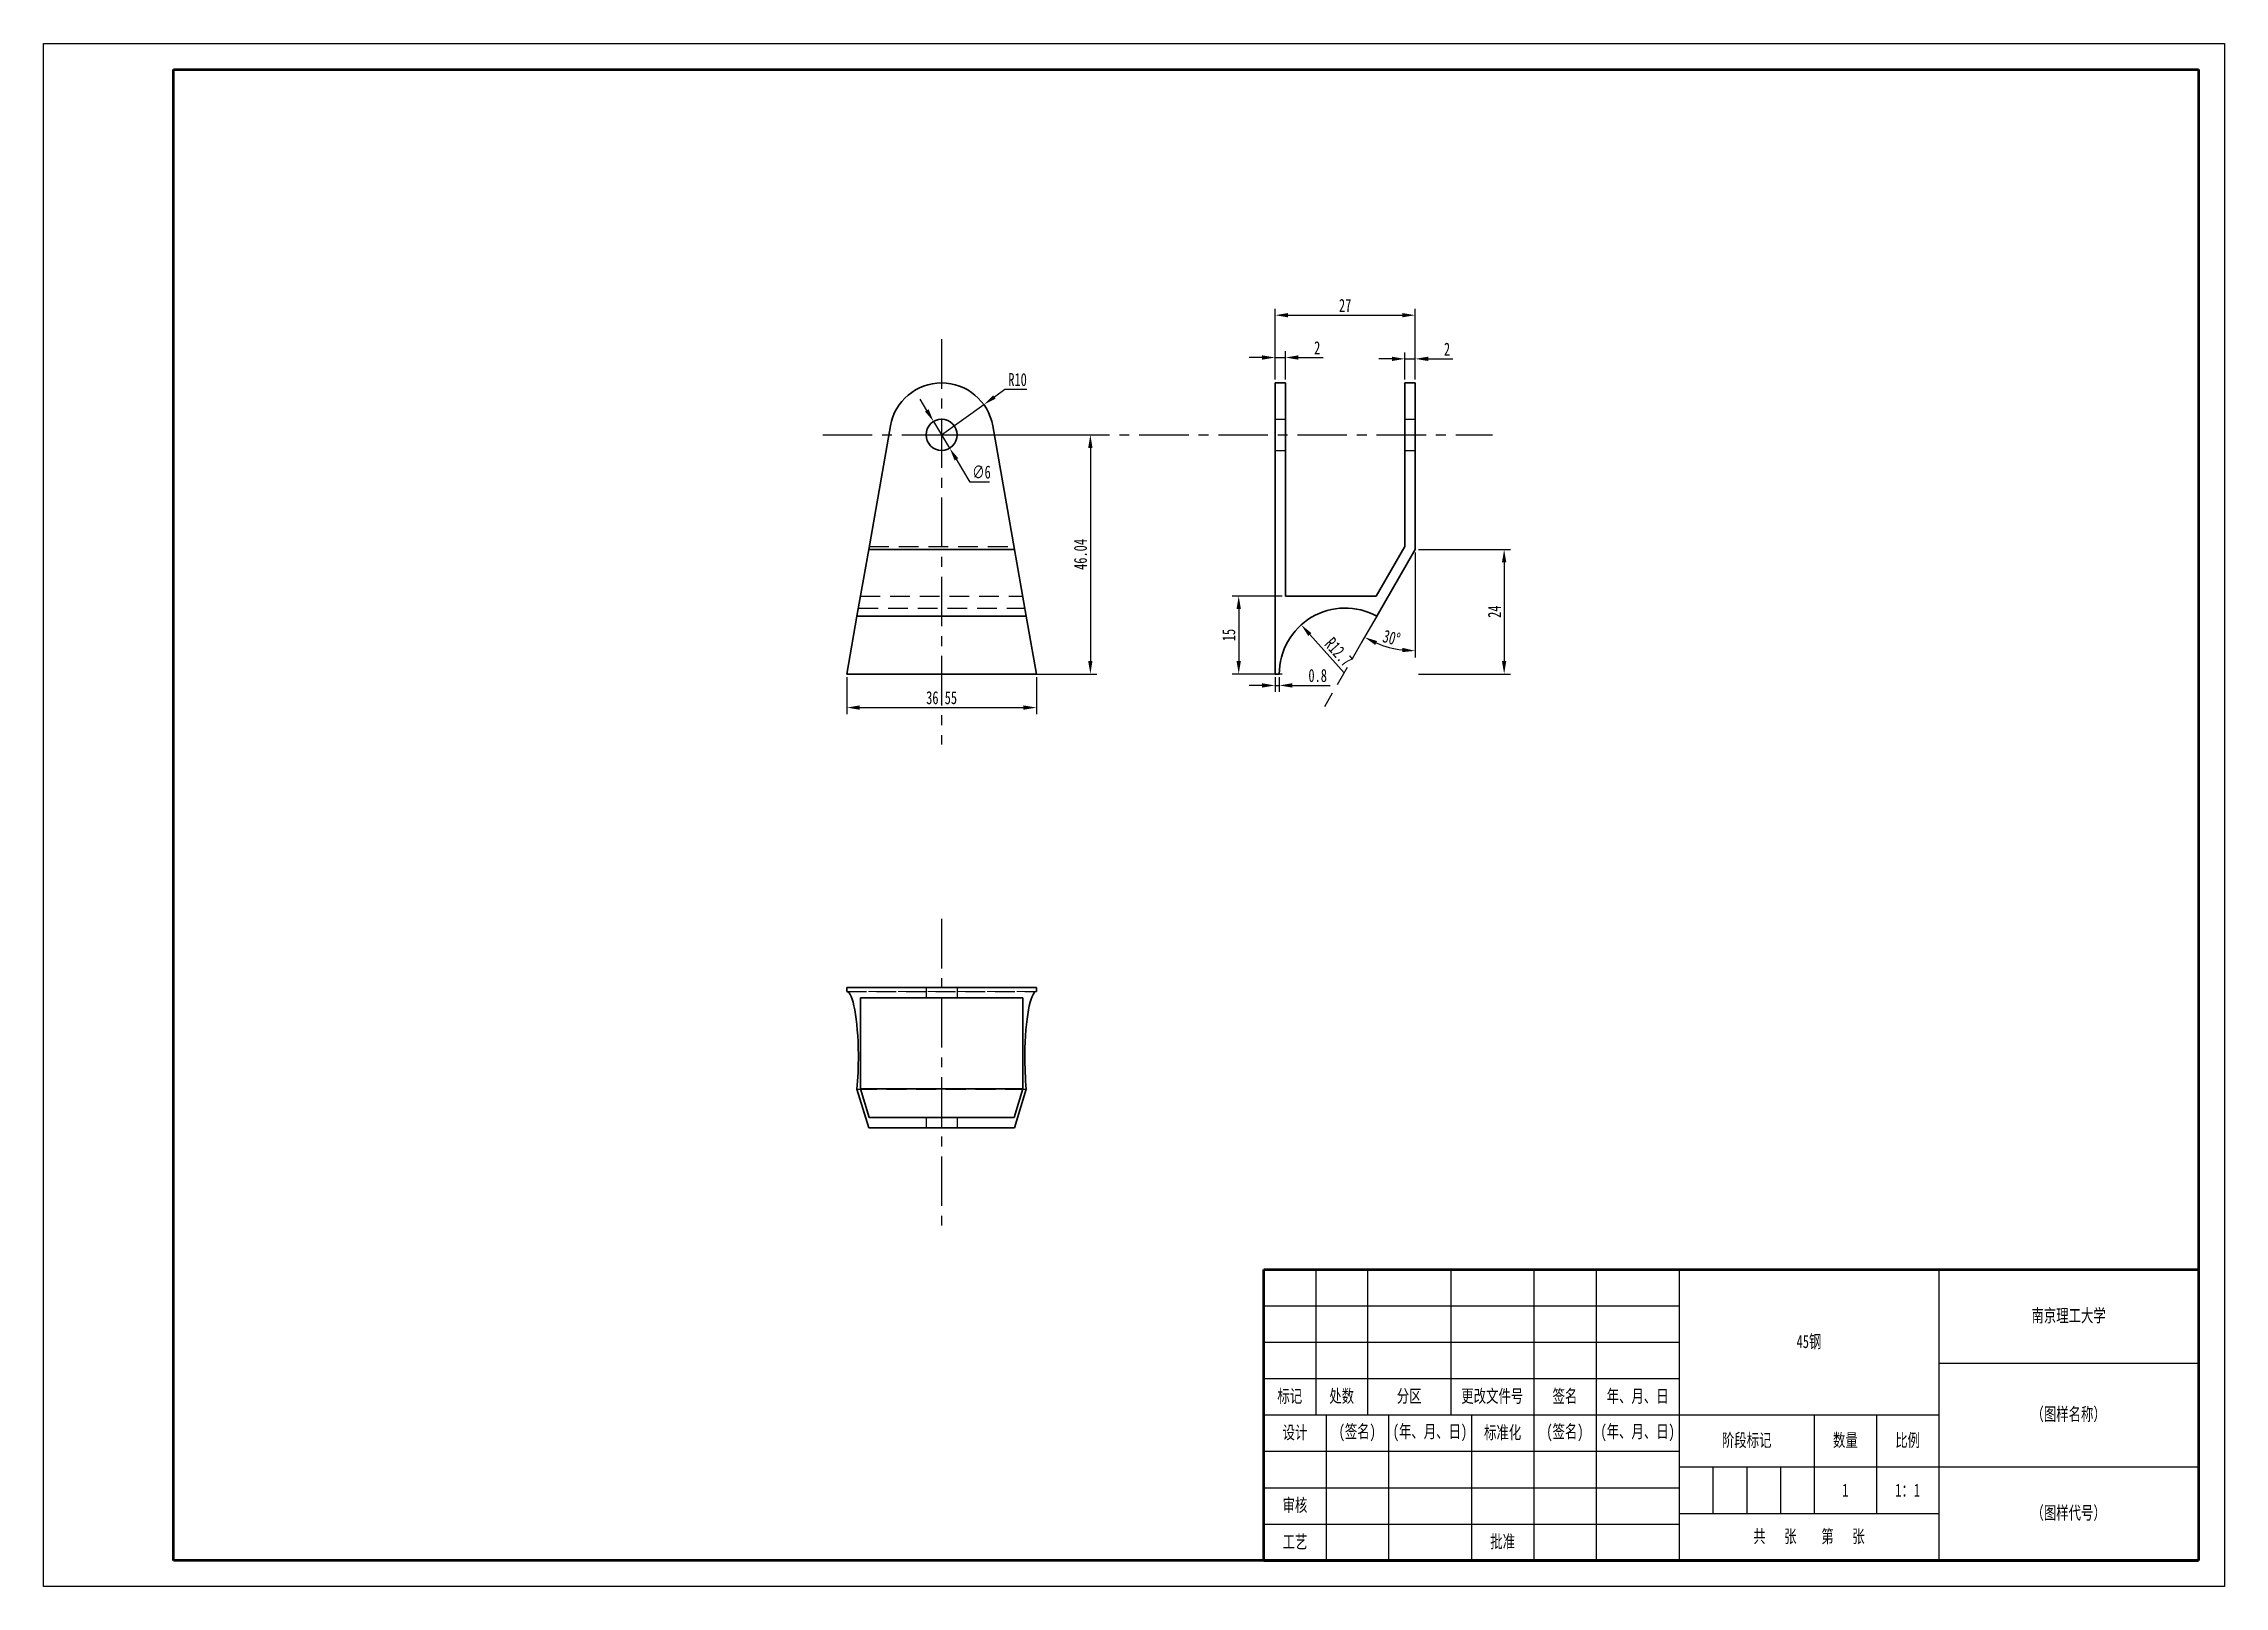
# Model space of a CAD drawing. Header units: millimetres. Extents: x 1050 to 2021, y 766 to 1186.
# Drawn here: x 1050 to 1470, y 765.6 to 1062.6 of the extents above; entities that cross this region are included whole.
import ezdxf

# ---------------------------------------------------------------- set-up
doc = ezdxf.new("R2010")
doc.units = ezdxf.units.MM
doc.header["$LTSCALE"] = 0.3
doc.linetypes.add('CENTER', pattern=[50.8, 31.75, -6.35, 6.35, -6.35])
doc.linetypes.add('DASHED', pattern=[19.05, 12.7, -6.35])
for name, color, linetype, lineweight in [('尺寸线', 3, 'Continuous', 25), ('粗实线', 7, 'Continuous', 50), ('细实线', 7, 'Continuous', 25), ('细文本', 7, 'Continuous', 25), ('细点画线', 1, 'CENTER', 25), ('虚线', 2, 'DASHED', 25)]:
    doc.layers.add(name, color=color, linetype=linetype, lineweight=lineweight)
doc.styles.add('NUT Standard', font='simfang.ttf', dxfattribs={"width": 0.7, "height": 2.5})
doc.dimstyles.new('NUT Standard', dxfattribs={"dimtxt": 2.5, "dimasz": 2.5, "dimexe": 1.25, "dimexo": 0.625, "dimtad": 1, "dimtoh": 1, "dimdsep": 46, "dimtxsty": 'NUT Standard', "dimcen": 2.5, "dimadec": 0, "dimazin": 0, "dimtfac": 1, "dimtmove": 0, "dimatfit": 3, "dimfxl": 1, "dimarcsym": 0})

msp = doc.modelspace()

# ---------------------------------------------------------------- texts
at = {"layer": '粗实线', "char_height": 2.5, "attachment_point": 5, "style": 'NUT Standard'}
for s, insert in [('\\pxqc;{\\fFangSong|b0|i0|c134|p49;1}', (1397.042, 784.119)), ('\\pxqc;{\\fFangSong|b0|i0|c134|p49;1：1}', (1409.042, 784.119))]:
    msp.add_mtext_dynamic_manual_height_columns(s, width=12, gutter_width=12.5, heights=[0], dxfattribs=dict(at, insert=insert))
at = {"layer": '细文本', "char_height": 2.5, "attachment_point": 5, "style": 'NUT Standard'}
for s, insert, width in [('{\\fFangSong|b0|i0|c134|p49;南京理工大学}', (1440.042, 817.619), 50), ('45钢', (1390.042, 812.619), 50), ('标记', (1290.042, 802.119), 10), ('处数', (1300.042, 802.119), 10), ('分区', (1313.042, 802.119), 16), ('更改文件号', (1329.042, 802.119), 16), ('签名', (1343.042, 802.119), 12), ('年、月、日', (1357.042, 802.119), 16), ('（图样名称）', (1440.042, 798.619), 50), ('设计', (1291.042, 795.119), 12), ('(签名)', (1303.042, 795.119), 12), ('(年、月、日)', (1317.042, 795.119), 16), ('标准化', (1331.042, 795.119), 12), ('(签名)', (1343.042, 795.119), 12), ('(年、月、日)', (1357.042, 795.119), 16), ('阶段标记', (1378.042, 793.619), 26), ('数量', (1397.042, 793.619), 12), ('比例', (1409.042, 793.619), 12), ('审核', (1291.042, 781.119), 12), ('（图样代号）', (1440.042, 779.619), 50), ('工艺', (1291.042, 774.119), 12), ('批准', (1331.042, 774.119), 12), ('共   张    第   张', (1390.042, 775.119), 50)]:
    msp.add_mtext(s, dxfattribs=dict(at, insert=insert, width=width))

# ---------------------------------------------------------------- blocks, each defined once
blk = doc.blocks.new('*D5')
at = {"layer": 'Defpoints', "color": 0, "transparency": 16777216}
for p in [(1221.44, 989.87), (1224.54, 984.73)]:
    blk.add_point(p, dxfattribs=at)
at = {"layer": '尺寸线', "color": 0, "lineweight": -2, "transparency": 16777216}
for p, q in [((1220.14, 992.01), (1218.85, 994.15)), ((1221.44, 989.87), (1224.54, 984.73)), ((1228.51, 978.17), (1225.83, 982.6)), ((1232.21, 978.17), (1228.51, 978.17))]:
    blk.add_line(p, q, dxfattribs=at)
at = {"layer": '尺寸线', "color": 0, "transparency": 16777216}
for points in [[(1220.5, 992.22), (1219.79, 991.79), (1221.44, 989.87)], [(1226.19, 982.81), (1225.48, 982.38), (1224.54, 984.73)]]:
    blk.add_solid(points, dxfattribs=at)
at = {"layer": '尺寸线', "color": 0, "transparency": 16777216, "insert": (1230.67, 980.13), "char_height": 2.5, "attachment_point": 5, "style": 'NUT Standard'}
blk.add_mtext('∅6', dxfattribs=at)
blk = doc.blocks.new('*D6')
at = {"layer": 'Defpoints', "color": 0, "transparency": 16777216}
for p in [(1231.12, 993.13), (1222.99, 987.3)]:
    blk.add_point(p, dxfattribs=at)
at = {"layer": '尺寸线', "color": 0, "lineweight": -2, "transparency": 16777216}
for p, q in [((1235.18, 996.04), (1233.15, 994.59)), ((1239.43, 996.04), (1235.18, 996.04)), ((1222.99, 987.3), (1231.12, 993.13))]:
    blk.add_line(p, q, dxfattribs=at)
at = {"layer": '尺寸线', "color": 0, "transparency": 16777216}
blk.add_solid([(1232.9, 994.92), (1233.39, 994.25), (1231.12, 993.13)], dxfattribs=at)
at = {"layer": '尺寸线', "color": 0, "transparency": 16777216, "insert": (1237.62, 997.93), "char_height": 2.5, "attachment_point": 5, "style": 'NUT Standard'}
blk.add_mtext('R10', dxfattribs=at)
blk = doc.blocks.new('*D7')
at = {"layer": 'Defpoints', "color": 0, "transparency": 16777216}
for p in [(1222.99, 987.3), (1222.99, 941.26), (1251.64, 941.26)]:
    blk.add_point(p, dxfattribs=at)
at = {"layer": '尺寸线', "color": 0, "lineweight": -2, "transparency": 16777216}
for p, q in [((1223.61, 987.3), (1252.89, 987.3)), ((1251.64, 984.8), (1251.64, 943.76)), ((1223.61, 941.26), (1252.89, 941.26))]:
    blk.add_line(p, q, dxfattribs=at)
at = {"layer": '尺寸线', "color": 0, "transparency": 16777216}
for points in [[(1251.22, 984.8), (1252.05, 984.8), (1251.64, 987.3)], [(1251.22, 943.76), (1252.05, 943.76), (1251.64, 941.26)]]:
    blk.add_solid(points, dxfattribs=at)
at = {"layer": '尺寸线', "color": 0, "transparency": 16777216, "insert": (1249.74, 964.28), "char_height": 2.5, "attachment_point": 5, "rotation": 90, "style": 'NUT Standard'}
blk.add_mtext('46.04', dxfattribs=at)
blk = doc.blocks.new('*D8')
at = {"layer": 'Defpoints', "color": 0, "transparency": 16777216}
for p in [(1204.72, 941.26), (1241.26, 941.26), (1241.26, 934.8)]:
    blk.add_point(p, dxfattribs=at)
at = {"layer": '尺寸线', "color": 0, "lineweight": -2, "transparency": 16777216}
for p, q in [((1204.72, 940.63), (1204.72, 933.55)), ((1241.26, 940.63), (1241.26, 933.55)), ((1207.22, 934.8), (1238.76, 934.8))]:
    blk.add_line(p, q, dxfattribs=at)
at = {"layer": '尺寸线', "color": 0, "transparency": 16777216}
for points in [[(1207.22, 935.21), (1207.22, 934.38), (1204.72, 934.8)], [(1238.76, 935.21), (1238.76, 934.38), (1241.26, 934.8)]]:
    blk.add_solid(points, dxfattribs=at)
at = {"layer": '尺寸线', "color": 0, "transparency": 16777216, "insert": (1222.99, 936.69), "char_height": 2.5, "attachment_point": 5, "style": 'NUT Standard'}
blk.add_mtext('36.55', dxfattribs=at)
blk = doc.blocks.new('*D14')
at = {"layer": 'Defpoints', "color": 0, "transparency": 16777216}
for p in [(1292.25, 950.73), (1300.71, 941.26)]:
    blk.add_point(p, dxfattribs=at)
at = {"layer": '尺寸线', "color": 0, "lineweight": -2, "transparency": 16777216}
blk.add_line((1300.53, 941.47), (1293.91, 948.86), dxfattribs=at)
at = {"layer": '尺寸线', "color": 0, "transparency": 16777216}
blk.add_solid([(1294.22, 949.14), (1293.6, 948.58), (1292.25, 950.73)], dxfattribs=at)
at = {"layer": '尺寸线', "color": 0, "transparency": 16777216, "insert": (1299.47, 945.5), "char_height": 2.5, "attachment_point": 5, "rotation": 311.7963, "style": 'NUT Standard'}
blk.add_mtext('R12.7', dxfattribs=at)
blk = doc.blocks.new('*D15')
at = {"layer": 'Defpoints', "color": 0, "transparency": 16777216}
for p in [(1289.21, 1002.19), (1287.21, 997.3), (1289.21, 997.3)]:
    blk.add_point(p, dxfattribs=at)
at = {"layer": '尺寸线', "color": 0, "lineweight": -2, "transparency": 16777216}
for p, q in [((1284.71, 1002.19), (1282.21, 1002.19)), ((1287.21, 997.93), (1287.21, 1003.44)), ((1287.21, 1002.19), (1289.21, 1002.19)), ((1289.21, 997.93), (1289.21, 1003.44)), ((1291.71, 1002.19), (1296.45, 1002.19))]:
    blk.add_line(p, q, dxfattribs=at)
at = {"layer": '尺寸线', "color": 0, "transparency": 16777216}
for points in [[(1284.71, 1002.61), (1284.71, 1001.77), (1287.21, 1002.19)], [(1291.71, 1002.61), (1291.71, 1001.77), (1289.21, 1002.19)]]:
    blk.add_solid(points, dxfattribs=at)
at = {"layer": '尺寸线', "color": 0, "transparency": 16777216, "insert": (1295.33, 1004.07), "char_height": 2.5, "attachment_point": 5, "style": 'NUT Standard'}
blk.add_mtext('2', dxfattribs=at)
blk = doc.blocks.new('*D16')
at = {"layer": 'Defpoints', "color": 0, "transparency": 16777216}
for p in [(1314.21, 1001.93), (1312.21, 997.3), (1314.21, 997.3)]:
    blk.add_point(p, dxfattribs=at)
at = {"layer": '尺寸线', "color": 0, "lineweight": -2, "transparency": 16777216}
for p, q in [((1309.71, 1001.93), (1307.21, 1001.93)), ((1312.21, 997.93), (1312.21, 1003.18)), ((1312.21, 1001.93), (1314.21, 1001.93)), ((1314.21, 997.93), (1314.21, 1003.18)), ((1316.71, 1001.93), (1321.45, 1001.93))]:
    blk.add_line(p, q, dxfattribs=at)
at = {"layer": '尺寸线', "color": 0, "transparency": 16777216}
for points in [[(1309.71, 1002.35), (1309.71, 1001.52), (1312.21, 1001.93)], [(1316.71, 1002.35), (1316.71, 1001.52), (1314.21, 1001.93)]]:
    blk.add_solid(points, dxfattribs=at)
at = {"layer": '尺寸线', "color": 0, "transparency": 16777216, "insert": (1320.33, 1003.81), "char_height": 2.5, "attachment_point": 5, "style": 'NUT Standard'}
blk.add_mtext('2', dxfattribs=at)
blk = doc.blocks.new('*D18')
at = {"layer": 'Defpoints', "color": 0, "transparency": 16777216}
for p in [(1287.21, 941.26), (1288.01, 941.26), (1288.01, 939.06)]:
    blk.add_point(p, dxfattribs=at)
at = {"layer": '尺寸线', "color": 0, "lineweight": -2, "transparency": 16777216}
for p, q in [((1284.71, 939.06), (1282.21, 939.06)), ((1287.21, 940.63), (1287.21, 937.81)), ((1287.21, 939.06), (1288.01, 939.06)), ((1288.01, 940.63), (1288.01, 937.81)), ((1290.51, 939.06), (1297.83, 939.06))]:
    blk.add_line(p, q, dxfattribs=at)
at = {"layer": '尺寸线', "color": 0, "transparency": 16777216}
for points in [[(1284.71, 939.48), (1284.71, 938.65), (1287.21, 939.06)], [(1290.51, 939.48), (1290.51, 938.65), (1288.01, 939.06)]]:
    blk.add_solid(points, dxfattribs=at)
at = {"layer": '尺寸线', "color": 0, "transparency": 16777216, "insert": (1295.42, 940.96), "char_height": 2.5, "attachment_point": 5, "style": 'NUT Standard'}
blk.add_mtext('0.8', dxfattribs=at)
blk = doc.blocks.new('*D22')
at = {"layer": 'Defpoints', "color": 0, "transparency": 16777216}
for p in [(1289.21, 956.26), (1280.21, 941.26), (1289.21, 941.26)]:
    blk.add_point(p, dxfattribs=at)
at = {"layer": '尺寸线', "color": 0, "lineweight": -2, "transparency": 16777216}
for p, q in [((1288.59, 956.26), (1278.96, 956.26)), ((1280.21, 953.76), (1280.21, 943.76)), ((1288.59, 941.26), (1278.96, 941.26))]:
    blk.add_line(p, q, dxfattribs=at)
at = {"layer": '尺寸线', "color": 0, "transparency": 16777216}
for points in [[(1279.79, 953.76), (1280.63, 953.76), (1280.21, 956.26)], [(1279.79, 943.76), (1280.63, 943.76), (1280.21, 941.26)]]:
    blk.add_solid(points, dxfattribs=at)
at = {"layer": '尺寸线', "color": 0, "transparency": 16777216, "insert": (1278.32, 948.76), "char_height": 2.5, "attachment_point": 5, "rotation": 90, "style": 'NUT Standard'}
blk.add_mtext('15', dxfattribs=at)
blk = doc.blocks.new('*D23')
at = {"layer": 'Defpoints', "color": 0, "transparency": 16777216}
for p in [(1314.21, 965.26), (1314.21, 941.26), (1331.33, 941.26)]:
    blk.add_point(p, dxfattribs=at)
at = {"layer": '尺寸线', "color": 0, "lineweight": -2, "transparency": 16777216}
for p, q in [((1314.84, 965.26), (1332.58, 965.26)), ((1331.33, 962.76), (1331.33, 943.76)), ((1314.84, 941.26), (1332.58, 941.26))]:
    blk.add_line(p, q, dxfattribs=at)
at = {"layer": '尺寸线', "color": 0, "transparency": 16777216}
for points in [[(1330.91, 962.76), (1331.74, 962.76), (1331.33, 965.26)], [(1330.91, 943.76), (1331.74, 943.76), (1331.33, 941.26)]]:
    blk.add_solid(points, dxfattribs=at)
at = {"layer": '尺寸线', "color": 0, "transparency": 16777216, "insert": (1329.45, 953.26), "char_height": 2.5, "attachment_point": 5, "rotation": 90, "style": 'NUT Standard'}
blk.add_mtext('24', dxfattribs=at)
blk = doc.blocks.new('*D24')
at = {"layer": 'Defpoints', "color": 0, "transparency": 16777216}
for p in [(1314.21, 989.04), (1314.21, 965.26), (1314.21, 965.26), (1306.79, 952.41), (1307.53, 946.9)]:
    blk.add_point(p, dxfattribs=at)
at = {"layer": '尺寸线', "color": 0, "lineweight": -2, "transparency": 16777216}
for p, q in [((1314.21, 964.63), (1314.21, 944.47)), ((1306.48, 951.87), (1303.82, 947.26))]:
    blk.add_line(p, q, dxfattribs=at)
blk.add_arc((1314.21, 965.26), 19.53, 247.338, 262.662, dxfattribs=at)
at = {"layer": '尺寸线', "color": 0, "transparency": 16777216}
for points in [[(1306.5, 946.86), (1306.87, 947.61), (1304.44, 948.34)], [(1311.74, 946.3), (1311.69, 945.47), (1314.21, 945.72)]]:
    blk.add_solid(points, dxfattribs=at)
at = {"layer": '尺寸线', "color": 0, "transparency": 16777216, "insert": (1309.65, 948.22), "char_height": 2.5, "attachment_point": 5, "rotation": 345, "style": 'NUT Standard'}
blk.add_mtext('30°', dxfattribs=at)
blk = doc.blocks.new('*D25')
at = {"layer": 'Defpoints', "color": 0, "transparency": 16777216}
for p in [(1314.21, 1010.34), (1287.21, 997.3), (1314.21, 997.3)]:
    blk.add_point(p, dxfattribs=at)
at = {"layer": '尺寸线', "color": 0, "lineweight": -2, "transparency": 16777216}
for p, q in [((1287.21, 997.93), (1287.21, 1011.59)), ((1289.71, 1010.34), (1311.71, 1010.34)), ((1314.21, 997.93), (1314.21, 1011.59))]:
    blk.add_line(p, q, dxfattribs=at)
at = {"layer": '尺寸线', "color": 0, "transparency": 16777216}
for points in [[(1289.71, 1010.75), (1289.71, 1009.92), (1287.21, 1010.34)], [(1311.71, 1010.75), (1311.71, 1009.92), (1314.21, 1010.34)]]:
    blk.add_solid(points, dxfattribs=at)
at = {"layer": '尺寸线', "color": 0, "transparency": 16777216, "insert": (1300.71, 1012.23), "char_height": 2.5, "attachment_point": 5, "style": 'NUT Standard'}
blk.add_mtext('27', dxfattribs=at)

# ---------------------------------------------------------------- dimensions: what is measured, and where the dimension line sits
at = {"layer": '尺寸线'}
for base, p1, p2, picture, middle in [((1314.212, 1010.337), (1287.212, 997.302), (1314.212, 997.302), '*D25', (1300.712, 1012.226)), ((1289.212, 1002.192), (1287.212, 997.302), (1289.212, 997.302), '*D15', (1295.332, 1004.067)), ((1314.212, 1001.933), (1312.212, 997.302), (1314.212, 997.302), '*D16', (1320.332, 1003.808)), ((1241.262, 934.797), (1204.716, 941.258), (1241.262, 941.258), '*D8', (1222.989, 936.693)), ((1288.012, 939.063), (1287.212, 941.258), (1288.012, 941.258), '*D18', (1295.422, 940.96))]:
    dim = msp.add_linear_dim(base=base, p1=p1, p2=p2, dimstyle='NUT Standard', dxfattribs=at)
    dim.commit()
    dim.dimension.update_dxf_attribs({"geometry": picture, "text_midpoint": middle})
dim = msp.add_radius_dim(center=(1222.989, 987.302), mpoint=(1231.116, 993.129), dimstyle='NUT Standard', dxfattribs=at)
dim.commit()
dim.dimension.update_dxf_attribs({"geometry": '*D6', "text_midpoint": (1237.619, 997.932)})
dim = msp.add_diameter_dim_2p(p1=(1221.437, 989.869), p2=(1224.541, 984.734), dimstyle='NUT Standard', dxfattribs=at)
dim.commit()
dim.dimension.update_dxf_attribs({"geometry": '*D5', "text_midpoint": (1230.675, 978.169), "dimtype": 163})
for base, p1, p2, picture, middle in [((1251.638, 941.258), (1222.989, 987.302), (1222.989, 941.258), '*D7', (1249.741, 964.28)), ((1331.327, 941.258), (1314.212, 965.258), (1314.212, 941.258), '*D23', (1329.452, 953.258)), ((1280.211, 941.258), (1289.212, 956.258), (1289.212, 941.258), '*D22', (1278.322, 948.758))]:
    dim = msp.add_linear_dim(base=base, p1=p1, p2=p2, angle=90, dimstyle='NUT Standard', dxfattribs=at)
    dim.commit()
    dim.dimension.update_dxf_attribs({"geometry": picture, "text_midpoint": middle})
dim = msp.add_angular_dim_2l(base=(1307.531, 946.903), line1=((1314.212, 965.258), (1314.212, 989.038)), line2=((1306.793, 952.408), (1314.212, 965.258)), dimstyle='NUT Standard', dxfattribs=at)
dim.commit()
dim.dimension.update_dxf_attribs({"geometry": '*D24', "text_midpoint": (1309.645, 948.215)})
dim = msp.add_radius_dim(center=(1300.712, 941.258), mpoint=(1292.247, 950.726), dimstyle='NUT Standard', dxfattribs=at)
dim.commit()
dim.dimension.update_dxf_attribs({"geometry": '*D14', "text_midpoint": (1298.052, 944.233), "dimtype": 164})

# ---------------------------------------------------------------- linework, layer by layer
for p, q in [((1050.042, 1062.619), (1470.042, 1062.619)), ((1050.042, 765.619), (1050.042, 1062.619)), ((1470.042, 1062.619), (1470.042, 765.619)), ((1470.042, 765.619), (1050.042, 765.619))]:
    msp.add_line(p, q)
at = {"color": 7, "lineweight": 35}
for p, q in [((1287.212, 989.038), (1287.212, 997.302)), ((1287.212, 997.302), (1289.212, 997.302)), ((1289.212, 997.302), (1289.212, 989.038)), ((1312.212, 989.038), (1312.212, 997.302)), ((1312.212, 997.302), (1314.212, 997.302)), ((1314.212, 989.038), (1314.212, 997.302)), ((1208.948, 965.258), (1213.141, 989.038)), ((1232.837, 989.038), (1237.03, 965.258)), ((1287.212, 941.258), (1287.212, 989.038)), ((1289.212, 989.038), (1289.212, 956.258)), ((1312.212, 989.038), (1312.212, 965.794)), ((1314.212, 965.258), (1314.212, 989.038)), ((1206.682, 952.408), (1208.948, 965.258)), ((1208.948, 965.258), (1237.03, 965.258)), ((1237.03, 965.258), (1239.296, 952.408)), ((1312.212, 965.794), (1306.706, 956.258)), ((1306.793, 952.408), (1314.212, 965.258)), ((1306.706, 956.258), (1289.212, 956.258)), ((1206.682, 952.408), (1204.716, 941.258)), ((1206.682, 952.408), (1239.296, 952.408)), ((1239.296, 952.408), (1241.262, 941.258)), ((1241.262, 941.258), (1204.716, 941.258)), ((1287.212, 941.258), (1288.012, 941.258)), ((1204.716, 880.913), (1213.141, 880.913)), ((1204.716, 880.913), (1204.716, 880.113)), ((1207.361, 861.419), (1207.361, 878.913)), ((1213.141, 878.913), (1207.361, 878.913)), ((1213.141, 880.913), (1232.837, 880.913)), ((1232.837, 878.913), (1213.141, 878.913)), ((1232.837, 880.913), (1241.262, 880.913)), ((1232.837, 878.913), (1238.617, 878.913)), ((1238.617, 861.419), (1238.617, 878.913)), ((1241.262, 880.913), (1241.262, 880.113)), ((1206.682, 861.332), (1208.948, 853.913)), ((1209.042, 855.913), (1207.361, 861.419)), ((1207.361, 861.419), (1238.617, 861.419)), ((1236.935, 855.913), (1238.617, 861.419)), ((1237.03, 853.913), (1239.296, 861.332)), ((1208.948, 853.913), (1213.141, 853.913)), ((1213.141, 855.913), (1209.042, 855.913)), ((1213.141, 855.913), (1232.837, 855.913)), ((1213.141, 853.913), (1232.837, 853.913)), ((1232.837, 855.913), (1236.935, 855.913)), ((1232.837, 853.913), (1237.03, 853.913))]:
    msp.add_line(p, q, dxfattribs=at)
at = {"color": 7, "linetype": 'DASHED', "lineweight": 13, "ltscale": 0.05}
for p, q in [((1287.212, 990.302), (1289.212, 990.302)), ((1312.212, 990.302), (1314.212, 990.302)), ((1287.212, 984.302), (1289.212, 984.302)), ((1312.212, 984.302), (1314.212, 984.302)), ((1219.989, 880.913), (1219.989, 878.913)), ((1225.989, 880.913), (1225.989, 878.913)), ((1219.989, 855.913), (1219.989, 853.913)), ((1225.989, 855.913), (1225.989, 853.913))]:
    msp.add_line(p, q, dxfattribs=at)
at = {"color": 7, "linetype": 'DASHED', "lineweight": 13}
for p, q in [((1209.042, 965.794), (1236.935, 965.794)), ((1206.955, 953.958), (1239.022, 953.958)), ((1207.361, 956.258), (1238.617, 956.258)), ((1241.262, 880.113), (1204.716, 880.113)), ((1206.682, 861.332), (1239.296, 861.332))]:
    msp.add_line(p, q, dxfattribs=at)
at = {"color": 7, "lineweight": 35}
msp.add_circle((1222.989, 987.302), 3, dxfattribs=at)
for centre, radius, start, end in [((1222.989, 987.302), 10, 10, 169.99999), ((1300.712, 941.258), 12.7, 61.39264, 180.00001)]:
    msp.add_arc(centre, radius, start, end, dxfattribs=at)
for centre, major_axis, ratio, start_param, end_param in [((1204.716, 867.413), (0, -12.7), 0.1763268, 1.6142679, 3.1415897), ((1241.262, 867.413), (0, -12.7), 0.1763268, 3.1415956, 4.6689174), ((1204.718, 867.411), (0, -12.694), 0.176253, 1.0714571, 1.6144382), ((1241.26, 867.411), (0, -12.694), 0.176253, 4.6687471, 5.2117282)]:
    msp.add_ellipse(centre, major_axis=major_axis, ratio=ratio, start_param=start_param, end_param=end_param, dxfattribs=at)
at = {"layer": '粗实线'}
for p, q in [((1075.042, 770.619), (1075.042, 1057.619)), ((1075.042, 1057.619), (1465.042, 1057.619)), ((1465.042, 1057.619), (1465.042, 770.619)), ((1285.042, 826.619), (1465.042, 826.619)), ((1285.042, 770.619), (1285.042, 826.619)), ((1465.042, 770.619), (1075.042, 770.619)), ((1285.042, 770.619), (1465.042, 770.619))]:
    msp.add_line(p, q, dxfattribs=at)
at = {"layer": '细实线'}
for p, q in [((1295.042, 826.619), (1295.042, 798.619)), ((1305.042, 826.619), (1305.042, 798.619)), ((1321.042, 826.619), (1321.042, 798.619)), ((1337.042, 826.619), (1337.042, 798.619)), ((1349.042, 826.619), (1349.042, 798.619)), ((1365.042, 826.619), (1365.042, 770.619)), ((1415.042, 826.619), (1415.042, 770.619)), ((1285.042, 819.619), (1365.042, 819.619)), ((1285.042, 812.619), (1365.042, 812.619)), ((1415.042, 808.619), (1465.042, 808.619)), ((1285.042, 805.619), (1365.042, 805.619)), ((1285.042, 798.619), (1415.042, 798.619)), ((1297.042, 798.619), (1297.042, 770.619)), ((1309.042, 798.619), (1309.042, 770.619)), ((1325.042, 798.619), (1325.042, 770.619)), ((1337.042, 798.619), (1337.042, 770.619)), ((1349.042, 798.619), (1349.042, 770.619)), ((1391.042, 798.619), (1391.042, 779.619)), ((1403.042, 798.619), (1403.042, 779.619)), ((1285.042, 791.619), (1365.042, 791.619)), ((1365.042, 788.619), (1465.042, 788.619)), ((1371.542, 788.619), (1371.542, 779.619)), ((1378.042, 788.619), (1378.042, 779.619)), ((1384.542, 788.619), (1384.542, 779.619)), ((1285.042, 784.619), (1365.042, 784.619)), ((1285.042, 777.619), (1365.042, 777.619)), ((1365.042, 779.619), (1415.042, 779.619))]:
    msp.add_line(p, q, dxfattribs=at)
at = {"layer": '细点画线'}
for p, q in [((1222.989, 1005.702), (1222.989, 927.667)), ((1200.086, 987.302), (1329.06, 987.302)), ((1222.989, 894.12), (1222.989, 834.96))]:
    msp.add_line(p, q, dxfattribs=at)
at = {"layer": '虚线'}
for p, q in [((1287.212, 990.302), (1289.212, 990.302)), ((1312.212, 990.302), (1314.212, 990.302)), ((1287.212, 984.302), (1289.212, 984.302)), ((1312.212, 984.302), (1314.212, 984.302)), ((1209.042, 965.794), (1236.935, 965.794)), ((1206.955, 953.958), (1239.022, 953.958)), ((1207.361, 956.258), (1238.617, 956.258)), ((1306.793, 952.408), (1296.702, 934.93)), ((1204.716, 880.113), (1241.262, 880.113)), ((1219.989, 880.913), (1219.989, 878.913)), ((1225.989, 880.913), (1225.989, 878.913)), ((1206.682, 861.332), (1239.296, 861.332)), ((1219.989, 855.913), (1219.989, 853.913)), ((1225.989, 855.913), (1225.989, 853.913))]:
    msp.add_line(p, q, dxfattribs=at)

msp.set_redraw_order([(e.dxf.handle, doc.entitydb.next_handle()) for e in msp.query("TEXT MTEXT ATTDEF DIMENSION ARC_DIMENSION")])  # texts and dimensions are drawn at this point

doc.saveas('drawing.dxf')
